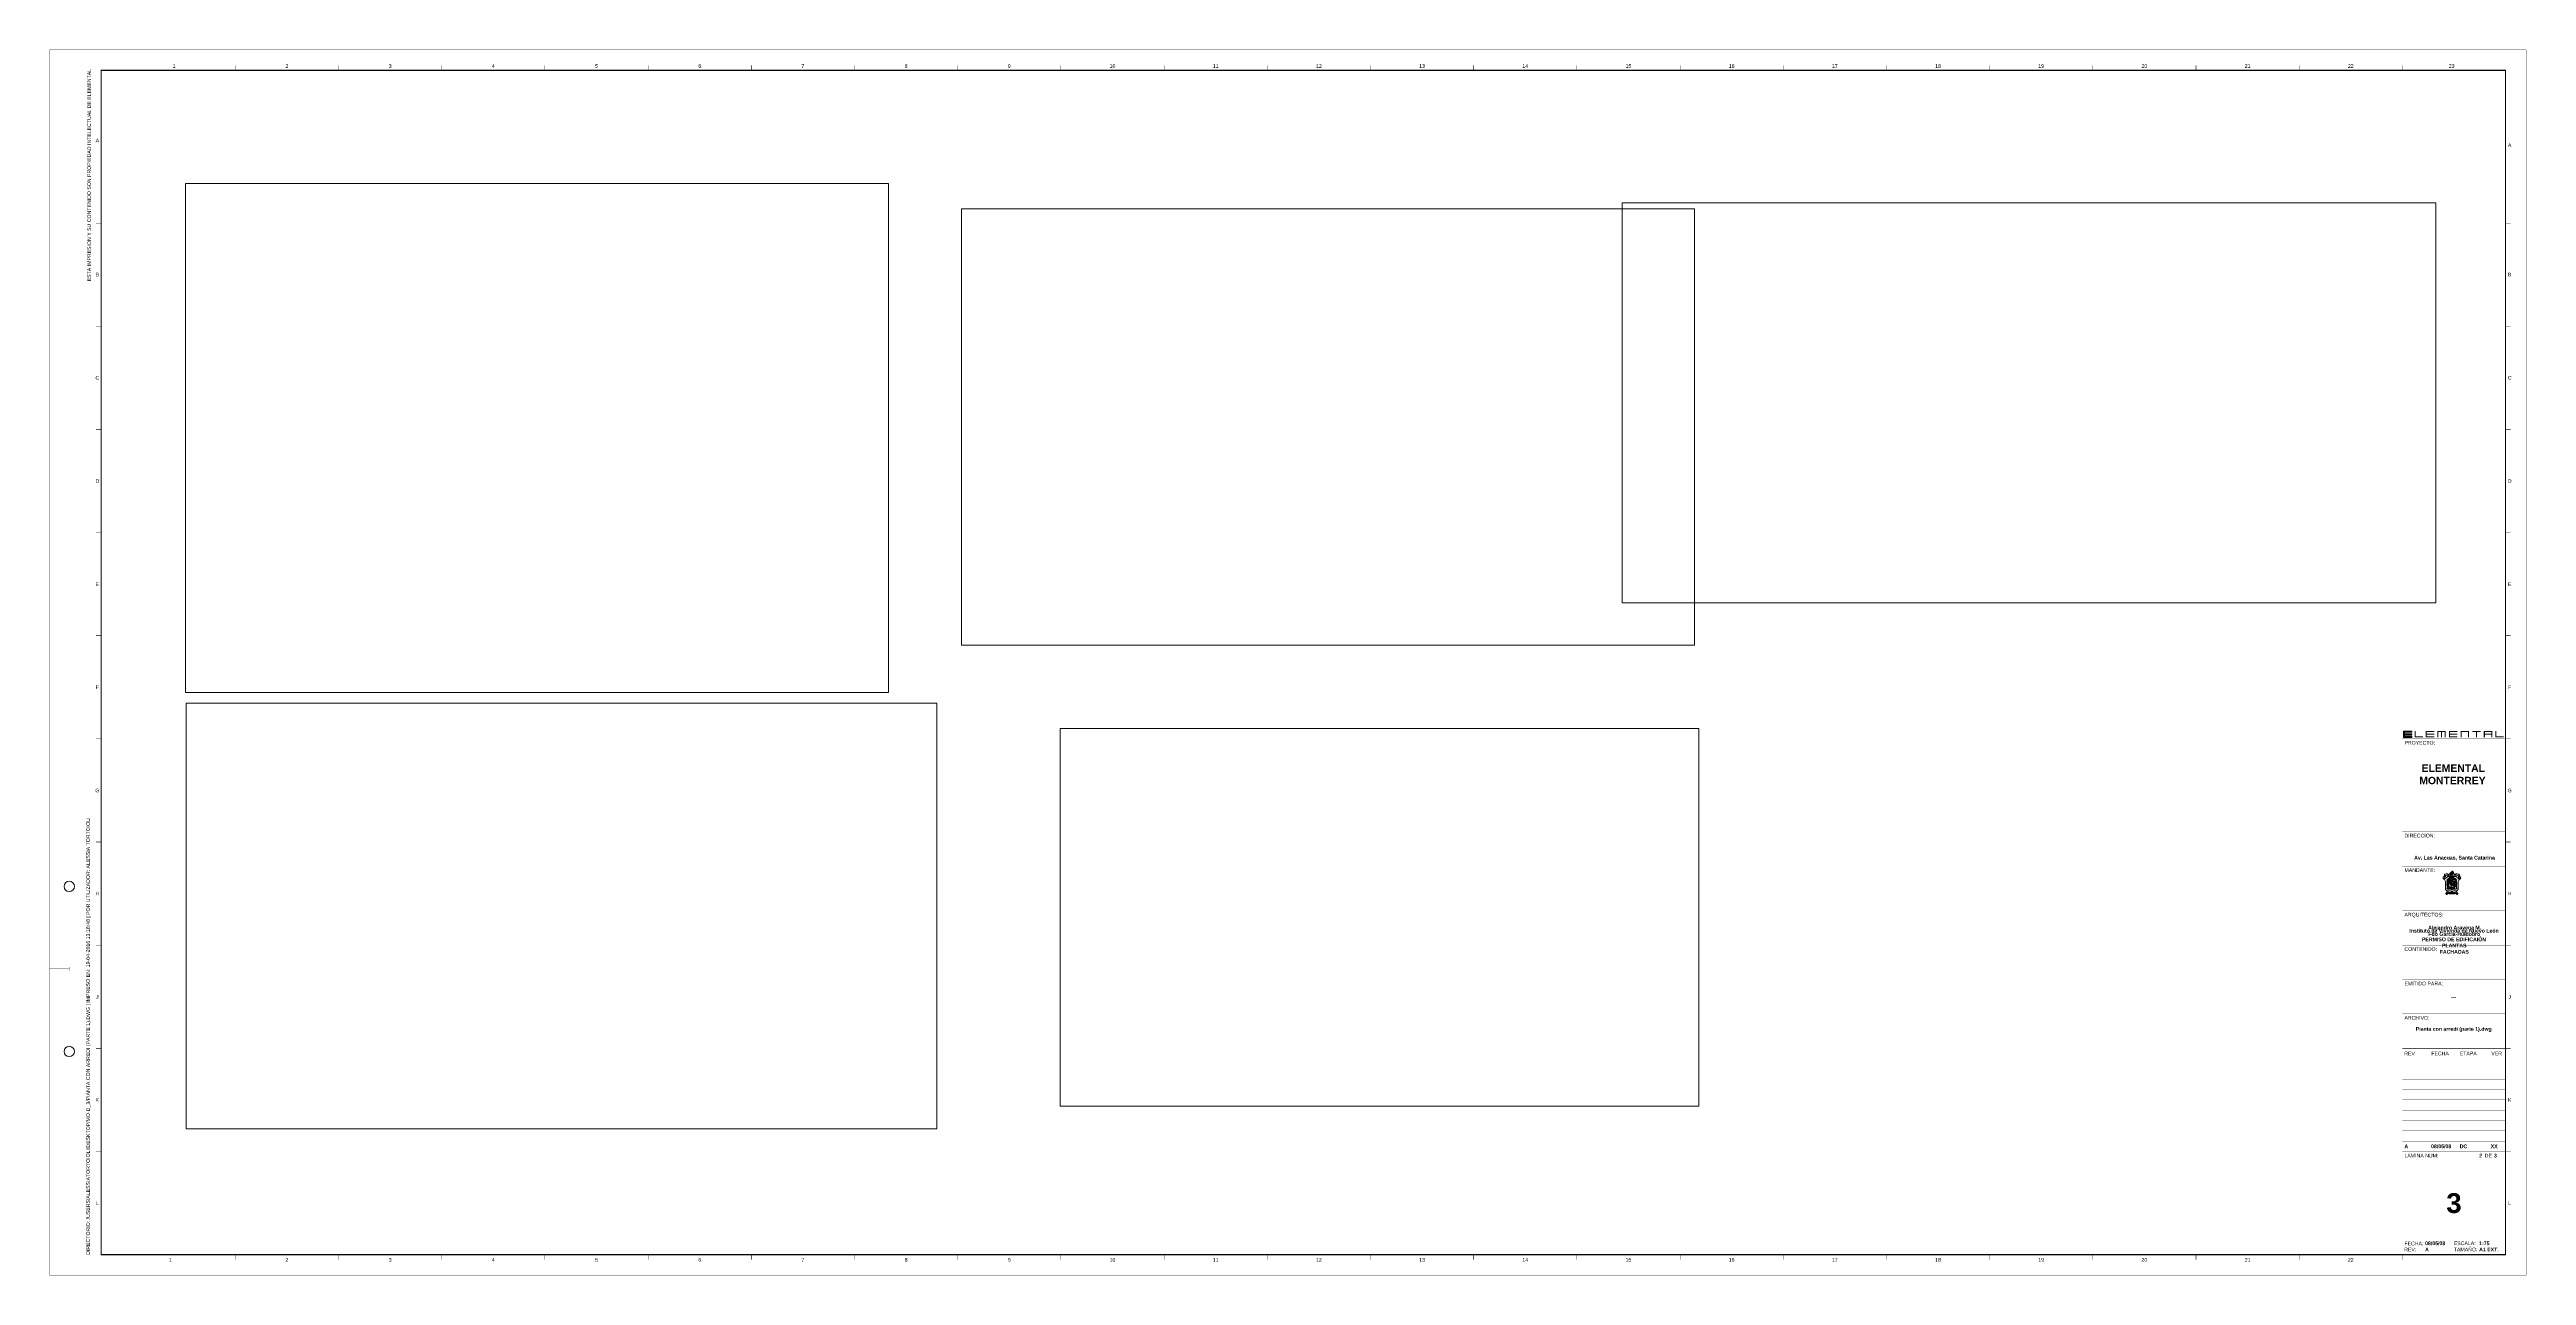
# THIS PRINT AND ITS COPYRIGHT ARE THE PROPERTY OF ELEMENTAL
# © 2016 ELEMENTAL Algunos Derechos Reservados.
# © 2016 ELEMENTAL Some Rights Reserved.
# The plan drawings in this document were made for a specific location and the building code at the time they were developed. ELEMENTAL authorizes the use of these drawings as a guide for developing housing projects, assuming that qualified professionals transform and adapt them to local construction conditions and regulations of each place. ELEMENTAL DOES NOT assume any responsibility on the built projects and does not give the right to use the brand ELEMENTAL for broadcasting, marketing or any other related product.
# Paper-space layout 'PERMISO ED.' of a CAD drawing. Header units: metres. Extents: x 1062 to 2262, y 0 to 594.
import ezdxf
from ezdxf.enums import TextEntityAlignment as Align

# ---------------------------------------------------------------- set-up
doc = ezdxf.new("R2010")
doc.units = ezdxf.units.M
doc.header["$LTSCALE"] = 5
doc.header["$MEASUREMENT"] = 0
doc.linetypes.add('DASHDOT', pattern=[1, 0.5, -0.25, 0, -0.25])
doc.layers.get('0').update_dxf_attribs({"color": 30})
doc.layers.get('DEFPOINTS').update_dxf_attribs({"color": 210})
doc.layers.add('A-ANNO-NPLT', color=210, linetype='Continuous', lineweight=18, plot=False)
doc.layers.add('G-ANNO-NPLT', color=210, linetype='Continuous', lineweight=18, plot=False)
for name, color, linetype, lineweight in [('G-ANNO-LOGO', 3, 'Continuous', 18), ('G-ANNO-SYMB', 3, 'Continuous', 18), ('G-ANNO-TEXT', 3, 'Continuous', 18), ('G-ANNO-TTLB', 3, 'Continuous', 18)]:
    doc.layers.add(name, color=color, linetype=linetype, lineweight=lineweight)
doc.styles.add('E-ARIAL', font='Arial.ttf')
doc.styles.add('E-ARIAL-BOLD', font='Arial Bold.ttf')
doc.styles.get("Standard").update_dxf_attribs({"font": 'Arial.ttf'})

# ---------------------------------------------------------------- blocks, each defined once
blk = doc.blocks.new('*U15')
at = {"layer": 'G-ANNO-LOGO'}
for points in [[(0, -1), (0, 0), (1.33, 0), (1.33, -0.17), (0.17, -0.17), (0.17, -0.42), (1.33, -0.42), (1.33, -0.58), (0.17, -0.58), (0.17, -0.83), (1.33, -0.83), (1.33, -1)], [(1.74, -1), (1.74, 0), (1.91, 0), (1.91, -0.83), (3.07, -0.83), (3.07, -1)], [(3.48, -1), (3.48, 0), (4.81, 0), (4.81, -0.17), (3.65, -0.17), (3.65, -0.42), (4.81, -0.42), (4.81, -0.58), (3.65, -0.58), (3.65, -0.83), (4.81, -0.83), (4.81, -1)], [(6.47, -1), (6.47, -0.17), (6.05, -0.17), (6.05, -1), (5.88, -1), (5.88, -0.17), (5.47, -0.17), (5.47, -1), (5.3, -1), (5.3, 0), (6.63, 0), (6.63, -1)], [(7.12, -1), (7.12, 0), (8.45, 0), (8.45, -0.17), (7.29, -0.17), (7.29, -0.42), (8.45, -0.42), (8.45, -0.58), (7.29, -0.58), (7.29, -0.83), (8.45, -0.83), (8.45, -1)], [(10.11, -1), (10.11, -0.17), (9.11, -0.17), (9.11, -1), (8.94, -1), (8.94, 0), (10.27, 0), (10.27, -1)], [(11.51, -0.17), (11.51, -1), (11.34, -1), (11.34, -0.17), (10.76, -0.17), (10.76, 0), (12.09, 0), (12.09, -0.17)], [(14.36, -1), (14.36, 0), (14.52, 0), (14.52, -0.83), (15.69, -0.83), (15.69, -1)]]:
    blk.add_hatch(color=256, dxfattribs=at).paths.add_polyline_path(points)
h = blk.add_hatch(color=256, dxfattribs=at)
edge = h.paths.add_edge_path()
edge.add_spline(control_points=[(13.74, -0.42), (13.74, -0.42), (12.74, -0.42), (12.74, -0.42), (12.74, -0.42), (12.74, -0.17), (12.74, -0.17), (12.74, -0.17), (13.74, -0.17), (13.74, -0.17), (13.74, -0.17), (13.74, -0.42), (13.74, -0.42)], knot_values=[0, 0, 0, 0, 1, 1, 1, 2, 2, 2, 3, 3, 3, 4, 4, 4, 4], degree=3, periodic=0)
edge = h.paths.add_edge_path(flags=16)
edge.add_spline(control_points=[(12.57, 0), (12.57, 0), (12.57, -1), (12.57, -1), (12.57, -1), (12.74, -1), (12.74, -1), (12.74, -1), (12.74, -0.58), (12.74, -0.58), (12.74, -0.58), (13.74, -0.58), (13.74, -0.58), (13.74, -0.58), (13.74, -1), (13.74, -1), (13.74, -1), (13.91, -1), (13.91, -1), (13.91, -1), (13.91, 0), (13.91, 0), (13.91, 0), (12.57, 0), (12.57, 0)], knot_values=[0, 0, 0, 0, 1, 1, 1, 2, 2, 2, 3, 3, 3, 4, 4, 4, 5, 5, 5, 6, 6, 6, 7, 7, 7, 8, 8, 8, 8], degree=3, periodic=0)
blk.add_lwpolyline([(0, 0), (0, -1)])
at = {"layer": 'A-ANNO-NPLT'}
blk.add_lwpolyline([(0, -1), (0, 0), (1.33, 0), (1.33, -0.17), (0.17, -0.17), (0.17, -0.42), (1.33, -0.42), (1.33, -0.58), (0.17, -0.58), (0.17, -0.83), (1.33, -0.83), (1.33, -1), (0, -1)], close=True, dxfattribs=at)
blk = doc.blocks.new('B-HOLE_PUNCHER')
at = {"const_width": 0.18, "flags": 128}
for points in [[(3.6, 144.5), (13.1, 144.5)], [(13.1, 145.4), (13.1, 143.6)]]:
    blk.add_lwpolyline(points, dxfattribs=at)
blk = doc.blocks.new('*U19')
at = {"layer": 'G-ANNO-TTLB', "const_width": 0.18}
for points in [[(0, -2), (0, 0)], [(10, 0), (10, -2)], [(25, 0), (25, -2)]]:
    blk.add_lwpolyline(points, dxfattribs=at)
at = {"layer": 'G-ANNO-TTLB'}
blk.add_lwpolyline([(50, 0, 0.48, 0.48, 0), (50, -2, 0.48, 0.48, 0)], format="xyseb", dxfattribs=at)
at = {"layer": 'G-ANNO-TEXT', "style": 'E-ARIAL'}
blk.add_text('0', height=1.8, dxfattribs=at).set_placement((1, -1), align=Align.TOP_CENTER)
for s, p in [('10mm', (10, -2)), ('25mm', (26, -2))]:
    blk.add_text(s, height=1.8, dxfattribs=at).set_placement(p)
blk.add_text('50mm', height=1.8, dxfattribs=at).set_placement((50, -2), align=Align.RIGHT)
blk = doc.blocks.new('B-LAM_A1_ext1')
at = {"layer": 'G-ANNO-NPLT', "const_width": 0.18}
for points in [[(0, 594), (-1200, 594)], [(-1200, 0), (-1200, 594)], [(0, 0), (0, 594)], [(0, 0), (-1200, 0)]]:
    blk.add_lwpolyline(points, dxfattribs=at)
at = {"layer": 'G-ANNO-TTLB', "const_width": 0.18, "flags": 128}
for points in [[(-1200, 578.5), (-1200, 576)], [(-1110, 586.5), (-1110, 584)], [(-1060, 586.5), (-1060, 584)], [(-1010, 586.5), (-1010, 584)], [(-960, 586.5), (-960, 584)], [(-910, 586.5), (-910, 584)], [(-860, 586.5), (-860, 584)], [(-810, 586.5), (-810, 584)], [(-760, 586.5), (-760, 584)], [(-710, 586.5), (-710, 584)], [(-660, 586.5), (-660, 584)], [(-610, 586.5), (-610, 584)], [(-560, 586.5), (-560, 584)], [(-510, 586.5), (-510, 584)], [(-460, 586.5), (-460, 584)], [(-410, 586.5), (-410, 584)], [(-360, 586.5), (-360, 584)], [(-310, 586.5), (-310, 584)], [(-260, 586.5), (-260, 584)], [(-210, 586.5), (-210, 584)], [(-160, 586.5), (-160, 584)], [(-110, 586.5), (-110, 584)], [(-60, 586.5), (-60, 584)], [(-1175, 510), (-1177.5, 510)], [(-7.5, 510), (-10, 510)], [(-1175, 460), (-1177.5, 460)], [(-7.5, 460), (-10, 460)], [(-1175, 410), (-1177.5, 410)], [(-7.5, 410), (-10, 410)], [(-1175, 360), (-1177.5, 360)], [(-7.5, 360), (-10, 360)], [(-1175, 310), (-1177.5, 310)], [(-7.5, 310), (-10, 310)], [(-1175, 260), (-1177.5, 260)], [(-7.5, 260), (-10, 260)], [(-7.5, 260), (-10, 260)], [(-1175, 210), (-1177.5, 210)], [(-7.5, 210), (-10, 210)], [(-1175, 160), (-1177.5, 160)], [(-7.5, 160), (-10, 160)], [(-1175, 110), (-1177.5, 110)], [(-7.5, 110), (-10, 110)], [(-1175, 60), (-1177.5, 60)], [(-7.5, 60), (-10, 60)], [(-1110, 10), (-1110, 7.5)], [(-1060, 10), (-1060, 7.5)], [(-1010, 10), (-1010, 7.5)], [(-960, 10), (-960, 7.5)], [(-910, 10), (-910, 7.5)], [(-860, 10), (-860, 7.5)], [(-810, 10), (-810, 7.5)], [(-760, 10), (-760, 7.5)], [(-710, 10), (-710, 7.5)], [(-660, 10), (-660, 7.5)], [(-610, 10), (-610, 7.5)], [(-560, 10), (-560, 7.5)], [(-510, 10), (-510, 7.5)], [(-460, 10), (-460, 7.5)], [(-410, 10), (-410, 7.5)], [(-360, 10), (-360, 7.5)], [(-310, 10), (-310, 7.5)], [(-260, 10), (-260, 7.5)], [(-210, 10), (-210, 7.5)], [(-160, 10), (-160, 7.5)], [(-110, 10), (-110, 7.5)], [(-60, 10), (-60, 7.5)]]:
    blk.add_lwpolyline(points, dxfattribs=at)
at = {"layer": 'G-ANNO-TTLB', "const_width": 0.5, "flags": 128}
blk.add_lwpolyline([(-1175, 584), (-1175, 10), (-10, 10), (-10, 584)], close=True, dxfattribs=at)
at = {"layer": 'G-ANNO-TTLB'}
for points, const_width in [([(-10, 260), (-60, 260)], 0.18), ([(-10, 215), (-60, 215)], 0.18), ([(-10, 198.3), (-60, 198.3)], 0.18), ([(-10, 176.7), (-60, 176.7)], 0.18), ([(-60, 176.7), (-10, 176.7)], 0.18), ([(-60, 160), (-10, 160)], 0.18), ([(-60, 160), (-10, 160)], 0.18), ([(-60, 160), (-10, 160)], 0.18), ([(-60, 160), (-10, 160)], 0.18), ([(-60, 143.3), (-10, 143.3)], 0.18), ([(-60, 126.7), (-10, 126.7)], 0.18), ([(-60, 126.7), (-10, 126.7)], 0.18), ([(-60, 110), (-10, 110)], 0.18), ([(-60, 105), (-10, 105)], 0.12), ([(-60, 100), (-10, 100)], 0.12), ([(-60, 95), (-10, 95)], 0.12), ([(-60, 90), (-10, 90)], 0.12), ([(-60, 85), (-10, 85)], 0.12), ([(-60, 80), (-10, 80)], 0.12), ([(-60, 75), (-10, 75)], 0.12), ([(-60, 70), (-10, 70)], 0.12), ([(-60, 65), (-10, 65)], 0.12), ([(-60, 60), (-10, 60)], 0.18), ([(-60, 60), (-10, 60)], 0.18), ([(-483.5, 10), (-64.5, 10)], 0.18)]:
    blk.add_lwpolyline(points, dxfattribs=dict(at, const_width=const_width))
for centre in [(-1190.5, 188.5), (-1190.5, 108.5)]:
    blk.add_circle(centre, 2.5, dxfattribs=at)
at = {"layer": 'G-ANNO-LOGO', "xscale": 3.1, "yscale": 3.1, "zscale": 3.1}
blk.add_blockref('*U15', (-59.5, 263.8), dxfattribs=at)
at = {"layer": 'G-ANNO-TTLB'}
blk.add_blockref('B-HOLE_PUNCHER', (-1203.6, 4), dxfattribs=at)
at = {"layer": 'G-ANNO-TTLB', "xscale": 0.01, "yscale": 0.01, "zscale": 0.01}
blk.add_blockref('*U19', (-60, 10), dxfattribs=at)
at = {"layer": 'G-ANNO-TEXT', "style": 'E-ARIAL'}
for s, p in [('1', (-1139.7, 586.1)), ('2', (-1085, 586.1)), ('3', (-1035, 586.1)), ('4', (-985, 586.1)), ('5', (-935, 586.1)), ('6', (-885, 586.1)), ('7', (-835, 586.1)), ('8', (-785, 586.1)), ('9', (-735, 586.1)), ('10', (-685, 586.1)), ('11', (-635, 586.1)), ('12', (-585, 586.1)), ('13', (-535, 586.1)), ('14', (-485, 586.1)), ('15', (-435, 586.1)), ('16', (-385, 586.1)), ('17', (-335, 586.1)), ('18', (-285, 586.1)), ('19', (-235, 586.1)), ('20', (-185, 586.1)), ('21', (-135, 586.1)), ('22', (-85, 586.1)), ('23', (-36.1, 586.1)), ('A', (-1176.9, 550)), ('A', (-8, 547.7)), ('B', (-1176.9, 485)), ('B', (-8, 485)), ('C', (-1176.9, 435)), ('C', (-8, 435)), ('D', (-1176.9, 385)), ('D', (-8, 385)), ('E', (-1176.9, 335)), ('E', (-8, 335)), ('F', (-1176.9, 285)), ('F', (-8, 285)), ('G', (-1176.9, 235)), ('G', (-8, 235)), ('H', (-1176.9, 185)), ('H', (-8, 185)), ('J', (-1176.9, 135)), ('J', (-8, 135)), ('K', (-1176.9, 85)), ('K', (-8, 85)), ('L', (-1176.9, 35)), ('L', (-8, 35)), ('1', (-1141.5, 7.5)), ('2', (-1085, 7.5)), ('3', (-1035, 7.5)), ('4', (-985, 7.5)), ('5', (-935, 7.5)), ('6', (-885, 7.5)), ('7', (-835, 7.5)), ('8', (-785, 7.5)), ('9', (-735, 7.5)), ('10', (-685, 7.5)), ('11', (-635, 7.5)), ('12', (-585, 7.5)), ('13', (-535, 7.5)), ('14', (-485, 7.5)), ('15', (-435, 7.5)), ('16', (-385, 7.5)), ('17', (-335, 7.5)), ('18', (-285, 7.5)), ('19', (-235, 7.5)), ('20', (-185, 7.5)), ('21', (-135, 7.5)), ('22', (-85, 7.5))]:
    blk.add_text(s, height=1.8, dxfattribs=at).set_placement(p, align=Align.MIDDLE_CENTER)
for s, p in [('PROYECTO:', (-59, 259)), ('DIRECCION:', (-59, 214)), ('MANDANTE:', (-59, 197.3)), ('ARQUITECTOS:', (-59, 175.7)), ('CONTENIDO:', (-59, 159)), ('EMITIDO PARA:', (-59, 142.3)), ('ARCHIVO:', (-59, 125.7)), ('LAMINA NUM:', (-59, 58.9))]:
    blk.add_text(s, height=1.8, dxfattribs=at).set_placement(p, align=Align.TOP_LEFT)
at = {"layer": 'G-ANNO-TEXT'}
for s, style, p in [('REV', 'E-ARIAL', (-59.1, 107.5)), ('FECHA', 'E-ARIAL', (-46, 107.5)), ('ETAPA', 'E-ARIAL', (-32.2, 107.5)), ('VER', 'E-ARIAL', (-16.9, 107.5)), ('DE', 'E-ARIAL', (-20.1, 58)), ('REV:', 'E-ARIAL', (-59.1, 12.5)), ('FECHA:', 'E-ARIAL', (-59, 15.4)), ('TAMAÑO:', 'E-ARIAL', (-35.1, 12.5)), ('ESCALA:', 'E-ARIAL', (-35.1, 15.5)), ('A1 EXT.', 'E-ARIAL-BOLD', (-22.8, 12.5))]:
    blk.add_text(s, height=1.8, dxfattribs=dict(at, style=style)).set_placement(p, align=Align.MIDDLE_LEFT)
at = {"layer": 'G-ANNO-TEXT', "insert": (-1181.8, 584.7), "char_height": 1.8, "width": 119.923, "attachment_point": 3, "rotation": 90, "style": 'E-ARIAL'}
blk.add_mtext('ESTA IMPRESION Y SU CONTENIDO SON PROPIEDAD INTELECTUAL DE ELEMENTAL', dxfattribs=at)
at = {"layer": 'G-ANNO-TEXT', "insert": (-1182.3, 9.9), "char_height": 1.8, "attachment_point": 1, "rotation": 90, "style": 'E-ARIAL'}
blk.add_mtext_dynamic_manual_height_columns('DIRECTORIO: /USERS/ALESSIATORTOIOLI/DESKTOP/MO-D_3/PIANTA CON ARREDI (PARTE 1).DWG | IMPRESO EN: 19-04-2016 13:18:48 | POR UTILIZADOR: ALESSIA TORTOIOLI', width=325.407, gutter_width=9, heights=[0], dxfattribs=at)
at = {"layer": 'G-ANNO-TEXT', "style": 'E-ARIAL-BOLD'}
for tag, p, height in [('PROJECT_TITLE_001', (-55.5, 233.7), 3.6), ('SITE_001', (-37.7, 200.8), 1.8), ('ARCHITECTS_002', (-42.6, 170.4), 1.8), ('ARCHITECTS_001', (-42.5, 173.5), 1.8), ('CLIENT_001', (-39.7, 177.1), 1.8), ('DRAWING_TITLE_001', (-45.4, 151.7), 1.8), ('DESIGN_STAGE_001', (-45, 135), 1.8), ('FILENAME_001', (-53.6, 118.5), 1.8)]:
    blk.add_attdef(tag, p, '', height=height, dxfattribs=at)
for tag, p in [('VERSION_9', (-59, 102.5)), ('VERSION_8', (-59, 97.5)), ('DATE_9', (-46.1, 102.5)), ('DATE_8', (-46.1, 97.5)), ('STAGE_9', (-32.2, 102.5)), ('STAGE_8', (-32.2, 97.5)), ('CHECKED_BY_9', (-17.3, 102.5)), ('CHECKED_BY_8', (-17.3, 97.5)), ('VERSION_7', (-59, 92.5)), ('VERSION_6', (-59, 87.5)), ('DATE_7', (-46.1, 92.5)), ('DATE_6', (-46.1, 87.5)), ('STAGE_7', (-32.2, 92.5)), ('STAGE_6', (-32.2, 87.5)), ('CHECKED_BY_7', (-17.3, 92.5)), ('CHECKED_BY_6', (-17.3, 87.5)), ('VERSION_5', (-59, 82.5)), ('VERSION_4', (-59, 77.5)), ('VERSION_3', (-59, 72.5)), ('DATE_5', (-46.1, 82.5)), ('DATE_4', (-46.1, 77.5)), ('DATE_3', (-46.1, 72.5)), ('STAGE_5', (-32.2, 82.5)), ('STAGE_4', (-32.2, 77.5)), ('STAGE_3', (-32.2, 72.5)), ('CHECKED_BY_5', (-17.3, 82.5)), ('CHECKED_BY_4', (-17.3, 77.5)), ('CHECKED_BY_3', (-17.3, 72.5)), ('VERSION_2', (-59, 67.5)), ('VERSION_1', (-59, 62.5)), ('DATE_2', (-46.1, 67.5)), ('DATE_1', (-46.1, 62.5)), ('STAGE_2', (-32.2, 67.5)), ('STAGE_1', (-32.2, 62.5)), ('CHECKED_BY_2', (-17.3, 67.5)), ('CHECKED_BY_1', (-17.3, 62.5)), ('SHEET_TOTAL', (-15.7, 58)), ('DATE', (-49, 15.5)), ('REV', (-49, 12.5)), ('SCALE', (-22.8, 15.5))]:
    blk.add_attdef(tag, text='', height=1.8, dxfattribs=at).set_placement(p, align=Align.MIDDLE_LEFT)
blk.add_attdef('SHEET_COPY', text='', height=1.8, dxfattribs=at).set_placement((-21.4, 58), align=Align.MIDDLE_RIGHT)
blk.add_attdef('SHEET', text='', height=9.6, dxfattribs=at).set_placement((-35, 35), align=Align.MIDDLE_CENTER)
blk = doc.blocks.new('LOGOS')
at = {"layer": 'G-ANNO-SYMB'}
for p, q in [((-28.4, 9), (-29.4, 7.7)), ((-28.9, 7.4), (-28.4, 7.9)), ((-27.6, 7.8), (-28.3, 6.9)), ((-28.1, 17), (-25.1, 17)), ((-28.1, 14.1), (-27.6, 14.1)), ((-28.1, 12.8), (-28, 12.9)), ((-28, 12.2), (-27.4, 12.9)), ((-28, 12.3), (-27.5, 12.9)), ((-27.9, 12.1), (-27.2, 12.9)), ((-27.8, 12.1), (-27, 12.9)), ((-27.6, 14.3), (-26.4, 14.3)), ((-27.6, 14.2), (-26.4, 14.2)), ((-27.5, 14.4), (-26.4, 14.4)), ((-27.4, 15.4), (-27.4, 14.4)), ((-27.4, 12), (-26.5, 12.9)), ((-27.3, 16.4), (-26.7, 16.4)), ((-27.3, 16.4), (-26.7, 16.4)), ((-27.3, 16.3), (-27.3, 15.6)), ((-27.3, 16.3), (-26.7, 16.3)), ((-27.3, 16.3), (-26.7, 16.3)), ((-27.2, 12), (-26.4, 12.9)), ((-27, 12), (-26.2, 12.9)), ((-26.9, 12), (-26, 12.9)), ((-26.7, 16.3), (-26.7, 15.6)), ((-26.6, 15.4), (-26.6, 14.5)), ((-26.4, 14.1), (-23.9, 14.1)), ((-26.4, 12), (-25.5, 12.9)), ((-26.2, 12), (-25.4, 12.9)), ((-26.1, 12), (-25.2, 12.9)), ((-25.9, 12), (-25, 12.9)), ((-25.4, 14.1), (-25.1, 14.1)), ((-25.4, 12), (-24.5, 12.9)), ((-25.2, 13.3), (-25.2, 12.9)), ((-25.2, 12), (-24.4, 12.9)), ((-25.1, 18.8), (-25.1, 16.3)), ((-25.1, 12), (-24.2, 12.9)), ((-24.9, 12), (-24, 12.9)), ((-24.8, 15.8), (-23.7, 15.1)), ((-24.6, 19.3), (-22.8, 19.3)), ((-24.5, 11.9), (-23.7, 12.7)), ((-24.4, 11.8), (-23.7, 12.6)), ((-24.3, 11.8), (-23.7, 12.4)), ((-24.1, 11.8), (-23.7, 12.2)), ((-23.9, 14), (-23.9, 14.2)), ((-23.9, 14.2), (-23.7, 14.2)), ((-23.8, 11.6), (-23.7, 11.7)), ((-23.7, 22.5), (-23.7, 19.3)), ((-22.5, 15.8), (-23.7, 15.1)), ((-23.7, 15.1), (-23.7, 11.6)), ((-23.7, 11.6), (-23.7, 11.6)), ((-22.5, 13.8), (-22.7, 13.8)), ((-22.5, 13.2), (-22.7, 13.2)), ((-22.3, 18.8), (-22.3, 16.3)), ((-22.3, 17), (-19.2, 17)), ((-22.2, 13.8), (-21.5, 13.9)), ((-22.1, 13.2), (-21.5, 13.1)), ((-19.7, 7.8), (-19, 6.9)), ((-18.9, 9), (-17.9, 7.7)), ((-18.4, 7.4), (-18.9, 7.9))]:
    blk.add_line(p, q, dxfattribs=at)
for points in [[(-31.7, 21.9, -0.56245), (-32, 22.3, 0.74953), (-32.1, 22.6, -0.301338), (-32.1, 23.4, -0.185992), (-31.2, 24.2, 0.171574), (-31.3, 23.7, -0.152669), (-31, 24.1, -0.098943), (-30.8, 24.1, 1.000522), (-30.8, 24, -0.716909), (-30.6, 24, -0.257032), (-29.5, 24.4, 0.300907), (-30.2, 23.4, -0.229831), (-30.7, 22.7, 0.136236), (-31.7, 22.3, 0.331425)], [(-29.8, 25.1, -0.129254), (-27.5, 25.2, 0.515682), (-26.3, 26.6, -0.287531), (-27, 26.1, -0.1804), (-27.4, 26.2, -0.615964), (-27.5, 26.6, 0.327814), (-28.6, 26.3, 0.517257), (-28.7, 26.6, 0.270133), (-29.7, 26.5, -0.720244), (-29.9, 26.5, 0.744107), (-30.8, 25.4, 0.509648), (-30.8, 24.8, 0.486567), (-30.4, 24.5, -0.325113)], [(-25.1, 25.9, 0.218923), (-25.1, 26.5, 0.248678)], [(-24.8, 25.7, 0.17707), (-24.8, 26.5, 0.201137)], [(-24.5, 25.7, 0.167217), (-24.5, 26.5, 0.189944)], [(-24.2, 25.7, 0.174504), (-24.2, 26.5, 0.198222)], [(-23.8, 25.8, 0.191099), (-23.8, 26.5, 0.217072)], [(-23.5, 26, 0.207568), (-23.4, 26.6, 0.23578)], [(-17.5, 25.1, 0.129254), (-19.9, 25.2, -0.515682), (-21, 26.6, 0.287531), (-20.4, 26.1, 0.1804), (-19.9, 26.2, 0.615964), (-19.8, 26.6, -0.327814), (-18.8, 26.3, -0.517257), (-18.6, 26.6, -0.270133), (-17.6, 26.5, 0.720244), (-17.4, 26.5, -0.744107), (-16.5, 25.4, -0.509648), (-16.5, 24.8, -0.486567), (-16.9, 24.5, 0.325113)], [(-15.6, 21.9, 0.56245), (-15.3, 22.3, -0.74953), (-15.2, 22.6, 0.301338), (-15.2, 23.4, 0.185992), (-16.1, 24.2, -0.171574), (-16, 23.7, 0.152669), (-16.4, 24.1, 0.098943), (-16.6, 24.1, -1.000522), (-16.6, 24, 0.716909), (-16.8, 24, 0.257032), (-17.9, 24.4, -0.300907), (-17.1, 23.4, 0.229831), (-16.6, 22.7, -0.136236), (-15.6, 22.3, -0.331425)], [(-27.2, 16), (-26.9, 16, 1.116286)], [(-26.8, 15.2, 0.414214), (-26.8, 15.3), (-27.1, 15.3, 0.414214), (-27.2, 15.2), (-27.2, 14.6, 0.414214), (-27.1, 14.5), (-26.8, 14.5, 0.414214), (-26.8, 14.6)]]:
    blk.add_lwpolyline(points, format="xyb", close=True, dxfattribs=at)
for points in [[(-21.1, 24.3), (-19.3, 24.3), (-19.3, 24.3, 0.267803), (-15.7, 21.6, 0.28577), (-17.4, 19.2), (-17.4, 12.6, -0.414214), (-19.8, 10.2), (-21.9, 10.2, 0.245967), (-23.7, 9.3, 0.245967), (-25.5, 10.2), (-27.5, 10.2, -0.414214), (-29.9, 12.6), (-29.9, 19.2, 0.28577), (-31.6, 21.6, 0.267803), (-28, 24.3), (-26.1, 24.3)], [(-23.4, 22.7), (-20.6, 22.7, 0.144958), (-18.9, 20.7, 0.084158), (-19.2, 19.2), (-19.2, 12.6, -0.414214), (-19.8, 12), (-21.9, 12, 0.11779), (-23.7, 11.6, 0.11779), (-25.5, 12), (-27.5, 12, -0.414214), (-28.1, 12.6), (-28.1, 19.2, 0.084158), (-28.5, 20.7, 0.144958), (-26.7, 22.7), (-25.1, 22.7)], [(-27.2, 16), (-26.9, 16, 1.269231), (-27.2, 16, 1.269231)], [(-22.7, 18.1), (-22.8, 17.9), (-22.9, 17.9), (-22.9, 17.9), (-22.9, 17.8), (-22.9, 17.8), (-23, 17.8), (-23, 17.8), (-23, 17.6), (-23.1, 17.5), (-23.2, 17.5), (-23.2, 17.5), (-23.3, 17.3), (-23.3, 17.3), (-23.3, 17.3), (-23.4, 17.1), (-23.4, 17), (-23.3, 17), (-23.2, 17), (-23.2, 17.2), (-23.2, 17.2), (-23, 17.4), (-22.9, 17.4), (-22.9, 17.4), (-22.9, 17.5), (-22.9, 17.6), (-22.8, 17.6), (-22.7, 17.7), (-22.7, 17.9), (-22.6, 18, 0.346564), (-22.6, 18.1, 0.415788), (-22.7, 18.1, 0.397089)], [(-22.6, 12.8), (-22.4, 12.8), (-22.4, 13), (-22.6, 13, 0.403722), (-22.8, 12.9, 0.224227), (-22.7, 12.8, 0.70726), (-22.6, 12.8, -2.019441)]]:
    blk.add_lwpolyline(points, format="xyb", dxfattribs=at)
for points in [[(-21.1, 24.3), (-21.1, 24.3), (-21.5, 24), (-21.7, 23.6), (-21.9, 23.2), (-22.4, 23.1), (-22.8, 23.2), (-23, 23.1), (-23.3, 22.8), (-23.9, 22.3), (-24.4, 22.2), (-24.8, 22.3), (-24.9, 22.6), (-25, 22.6), (-25.4, 23), (-25.4, 23.2), (-25.6, 23.3), (-25.9, 23.5), (-26.2, 23.7), (-26.2, 24.2), (-26, 24.5), (-25.7, 24.5)], [(-20.8, 24.3), (-20.8, 24.4), (-21, 24.5), (-21.2, 24.5), (-21.6, 24.1), (-21.8, 23.7), (-22.1, 23.4), (-22.4, 23.3), (-22.8, 23.4), (-23.1, 23.2), (-23.4, 23), (-23.9, 22.5), (-24.4, 22.4), (-24.6, 22.4), (-24.7, 22.6), (-24.7, 22.7), (-24.9, 22.8), (-25.2, 23.1), (-25.3, 23.3), (-25.5, 23.4), (-25.8, 23.6), (-26, 23.8), (-26, 24.1), (-25.8, 24.4), (-25.7, 24.5)], [(-25.7, 24.5), (-25.2, 24.7)], [(-25.2, 27.5), (-25.3, 27.5), (-25.3, 27.4), (-25.4, 27.4), (-25.4, 27.3), (-25.4, 27.3), (-25.5, 27.2), (-25.5, 27.2), (-25.5, 27.2), (-25.5, 27.1), (-25.5, 27.1), (-25.5, 27), (-25.6, 27), (-25.6, 26.9), (-25.6, 26.9), (-25.6, 26.8), (-25.6, 26.8), (-25.6, 26.8), (-25.6, 26.7), (-25.6, 26.6), (-25.6, 26.6), (-25.6, 26.5), (-25.6, 26.5), (-25.6, 26.4), (-25.5, 26.4), (-25.5, 26.4), (-25.5, 26.3), (-25.5, 26.3), (-25.5, 26.2), (-25.5, 26.2), (-25.4, 26.1), (-25.4, 26.1), (-25.4, 26), (-25.3, 26), (-25.3, 26), (-25.2, 25.9), (-25.2, 25.9), (-25.2, 25.8), (-25.1, 25.8), (-25.1, 25.8), (-25, 25.7), (-25, 25.7), (-24.9, 25.7), (-24.9, 25.6), (-24.8, 25.6), (-24.7, 25.6), (-24.7, 25.6), (-24.6, 25.6), (-24.6, 25.6), (-24.5, 25.6), (-24.4, 25.6), (-24.4, 25.6), (-24.3, 25.6), (-24.3, 25.6), (-24.2, 25.6), (-24.1, 25.6), (-24.1, 25.6), (-24, 25.6), (-24, 25.6), (-23.9, 25.6), (-23.9, 25.6), (-23.8, 25.6), (-23.8, 25.6), (-23.8, 25.7), (-23.7, 25.7), (-23.7, 25.7), (-23.7, 25.7), (-23.6, 25.7), (-23.6, 25.7), (-23.6, 25.7), (-23.5, 25.8), (-23.5, 25.8), (-23.5, 25.8), (-23.4, 25.8), (-23.4, 25.9), (-23.3, 25.9), (-23.3, 25.9), (-23.3, 25.9), (-23.2, 26), (-23.2, 26), (-23.2, 26.1), (-23.1, 26.1), (-23.1, 26.1), (-23.1, 26.2), (-23.1, 26.2), (-23.1, 26.3), (-23, 26.3), (-23, 26.4), (-23, 26.4), (-23, 26.4), (-23, 26.5), (-23, 26.5), (-23, 26.5), (-23, 26.6), (-23, 26.6), (-23, 26.6), (-23, 26.7), (-22.9, 26.7), (-22.9, 26.7), (-22.9, 26.8), (-23, 26.8), (-23, 26.9), (-23, 26.9), (-23, 26.9), (-23, 27), (-23, 27), (-23, 27.1), (-23, 27.1), (-23, 27.1), (-23, 27.2), (-23.1, 27.2), (-23.1, 27.2), (-23.1, 27.3), (-23.1, 27.3), (-23.1, 27.3), (-23.2, 27.4), (-23.2, 27.4), (-23.2, 27.4), (-23.3, 27.4), (-23.3, 27.5), (-23.3, 27.5), (-23.4, 27.5), (-23.4, 27.5), (-23.5, 27.5), (-23.5, 27.6), (-23.6, 27.6), (-23.7, 27.6), (-23.8, 27.6), (-24, 27.6), (-24.1, 27.6), (-24.3, 27.6), (-24.5, 27.6), (-24.6, 27.6), (-24.8, 27.6), (-24.9, 27.5), (-25.1, 27.5), (-25.2, 27.5)], [(-25.1, 27.4), (-24.9, 27.4), (-24.7, 27.4), (-24.5, 27.4), (-24.3, 27.4), (-24.2, 27.4), (-24.1, 27.4), (-24, 27.4), (-23.9, 27.4), (-23.8, 27.4), (-23.7, 27.4), (-23.7, 27.4), (-23.6, 27.4), (-23.6, 27.4), (-23.6, 27.3), (-23.5, 27.3), (-23.5, 27.3), (-23.5, 27.3), (-23.5, 27.3), (-23.5, 27.2), (-23.4, 27.2), (-23.4, 27.2), (-23.4, 27.2), (-23.4, 27.1), (-23.4, 27.1), (-23.4, 27.1), (-23.4, 27), (-23.4, 27), (-23.4, 27), (-23.4, 27), (-23.4, 26.9), (-23.4, 26.9), (-23.4, 26.9), (-23.4, 26.9), (-23.4, 26.8), (-23.4, 26.8), (-23.4, 26.8), (-23.5, 26.8), (-23.5, 26.8), (-23.5, 26.7), (-23.5, 26.7), (-23.6, 26.7), (-23.6, 26.7), (-23.6, 26.7), (-23.7, 26.7), (-23.7, 26.7), (-23.7, 26.6), (-23.8, 26.6), (-23.8, 26.6), (-23.9, 26.6), (-24, 26.6), (-24, 26.6), (-24.1, 26.6), (-24.2, 26.6), (-24.2, 26.6), (-24.3, 26.6), (-24.4, 26.6), (-24.4, 26.6), (-24.5, 26.6), (-24.6, 26.6), (-24.6, 26.6), (-24.7, 26.6), (-24.7, 26.6), (-24.8, 26.6), (-24.8, 26.6), (-24.9, 26.6), (-25, 26.6), (-25, 26.6), (-25.1, 26.6), (-25.1, 26.6), (-25.2, 26.6), (-25.2, 26.7), (-25.2, 26.7), (-25.3, 26.7), (-25.3, 26.7), (-25.3, 26.7), (-25.4, 26.7), (-25.4, 26.8), (-25.4, 26.8), (-25.4, 26.8), (-25.4, 26.8), (-25.4, 26.9), (-25.4, 26.9), (-25.5, 26.9), (-25.5, 26.9), (-25.5, 27), (-25.5, 27), (-25.5, 27), (-25.5, 27.1), (-25.4, 27.1), (-25.4, 27.1), (-25.4, 27.2), (-25.4, 27.2), (-25.3, 27.3), (-25.3, 27.3), (-25.2, 27.4), (-25.1, 27.4)], [(-25, 24.9), (-25, 24.9), (-25.1, 24.9), (-25.1, 24.8), (-25.1, 24.8), (-25.2, 24.7), (-25.2, 24.7), (-25.2, 24.6)], [(-25.2, 24.6), (-25, 24.4), (-25, 24.4), (-24.9, 24.2), (-24.8, 24.1), (-24.5, 23.9), (-24.3, 23.8), (-23.9, 23.8), (-23.6, 23.9), (-23.3, 24), (-23.1, 24.1), (-23, 24.2), (-22.8, 24.3), (-22.7, 24.4), (-22.5, 24.6), (-22.3, 24.6), (-22.3, 24.6), (-22.3, 24.6)], [(-25, 24.9), (-24.9, 24.7), (-24.8, 24.5), (-24.7, 24.4), (-24.6, 24.3), (-24.4, 24.1), (-24.2, 24.1), (-23.9, 24.1), (-23.7, 24.2), (-23.4, 24.2), (-23.3, 24.3), (-23.1, 24.5), (-23, 24.5), (-22.8, 24.6), (-22.6, 24.8), (-22.4, 24.9), (-22.3, 24.9), (-22.2, 24.9), (-22.1, 24.9), (-22.1, 24.8), (-22.2, 24.7), (-22.3, 24.6)], [(-24.9, 24.8), (-24.7, 25), (-24.7, 25.6)], [(-23.8, 29.2), (-23.7, 29.2), (-23.6, 29.2), (-23.5, 29.1), (-23.4, 28.7), (-23.4, 28.5)], [(-23.8, 29.2), (-23.7, 29), (-23.6, 28.7), (-23.6, 28.5)], [(-23.6, 29.2), (-23.5, 29.2), (-23.3, 29.2), (-23.3, 29.1), (-23.3, 29), (-23.3, 28.9), (-23.3, 28.8), (-23.3, 28.4)], [(-23.3, 29.2), (-23.2, 29.2), (-23.2, 29.2), (-23.1, 29), (-23.1, 28.9), (-23.2, 28.8), (-23.2, 28.6)], [(-23.1, 29), (-23.1, 29), (-23, 29.1), (-22.9, 28.9), (-22.9, 28.8), (-22.9, 28.7), (-22.9, 28.5), (-22.9, 28.4)], [(-22.9, 28.9), (-22.8, 28.9), (-22.6, 28.9), (-22.6, 28.7), (-22.6, 28.6), (-22.6, 28.5), (-22.5, 28.4)], [(-22.7, 25.5), (-22.7, 25.3), (-22.6, 25.1), (-22.3, 24.9)], [(-22.6, 28.7), (-22.5, 28.8), (-22.4, 28.7), (-22.4, 28.5), (-22.4, 28.5), (-22.5, 28.3)], [(-22.4, 28.6), (-22.3, 28.7), (-22.1, 28.7), (-22.1, 28.6), (-22.1, 28.5), (-22.1, 28.4), (-22.1, 28.4), (-22.1, 28.3), (-22.1, 28.3), (-22.1, 28.3), (-22.1, 28.2)], [(-22.1, 28.3), (-22.1, 28.3), (-22, 28.2), (-22, 28.1), (-22.1, 28.1), (-22.1, 28.1), (-22.1, 28)], [(-22, 28.2), (-21.9, 28), (-21.9, 27.8), (-21.8, 27.7), (-21.9, 27.6), (-22, 27.6), (-22, 27.6), (-22.1, 27.6)], [(-22, 27.7), (-21.9, 27.6), (-21.9, 27.4), (-22, 27.3), (-22.1, 27.3)], [(-21.2, 24.5), (-21.3, 24.5), (-21.9, 24.7), (-22.1, 24.8)], [(-28.3, 20.2), (-28.1, 20.3), (-27.8, 20.4)], [(-28.1, 18.9), (-27.7, 18.9), (-27.4, 18.8), (-27.2, 18.9), (-26.9, 19), (-26.5, 19.1), (-26.1, 19.1)], [(-28.1, 12.9), (-23.7, 12.9)], [(-27.7, 19.3), (-27.7, 19.8), (-27.8, 20.2), (-27.8, 20.4), (-27.6, 20.5), (-27.4, 20.5), (-27.2, 20.6), (-27, 20.5), (-27, 20.4), (-26.9, 20.2), (-26.9, 19.8), (-26.9, 19.6), (-26.9, 19.4)], [(-27.8, 17.6), (-27.7, 17.6), (-27.6, 17.7)], [(-27.7, 13.5), (-27.6, 13.6)], [(-27.7, 13.5), (-27.7, 12.9)], [(-27.6, 17.4), (-27.4, 17.4), (-27.4, 17.5), (-27.3, 17.5)], [(-27.6, 14.3), (-27.4, 14.4)], [(-27.6, 14.3), (-27.6, 13.6)], [(-27.5, 20.2), (-27.3, 20.1), (-27.3, 20), (-27.3, 19.9), (-27.2, 19.9), (-27.2, 19.8), (-27.2, 19.7), (-27.2, 19.6)], [(-27.5, 15.6), (-26.5, 15.6)], [(-27.5, 15.4), (-26.5, 15.4)], [(-27.2, 17.9), (-27.1, 17.9), (-27, 17.9), (-26.8, 18)], [(-27.1, 20.5), (-27, 20.6), (-26.9, 20.6), (-26.7, 20.6), (-26.6, 20.5), (-26.6, 20.3), (-26.5, 20.2), (-26.4, 20), (-26.3, 19.8), (-26.3, 19.6)], [(-27.1, 18.6), (-26.9, 18.6), (-26.9, 18.7), (-26.8, 18.6), (-26.7, 18.6), (-26.7, 18.7), (-26.6, 18.7), (-26.6, 18.6), (-26.5, 18.6)], [(-27, 17.3), (-26.9, 17.5), (-26.8, 17.5), (-26.8, 17.5)], [(-26.8, 17.8), (-26.7, 17.8), (-26.6, 17.8), (-26.5, 17.8)], [(-26.7, 20.6), (-26.7, 20.7), (-26.6, 20.7), (-26.5, 20.7), (-26.3, 20.7), (-26.3, 20.5), (-26.3, 20.3), (-26.2, 20), (-26.2, 19.8), (-26.2, 19.6), (-26.2, 19.6)], [(-26.6, 17.2), (-26.4, 17.3)], [(-26.4, 14.4), (-26.6, 14.5)], [(-26.4, 14.4), (-26.4, 13.6)], [(-26.4, 13.6), (-26.3, 13.5)], [(-26.3, 18), (-26.2, 18.1), (-26.1, 18.1), (-26, 18.2), (-25.9, 18.2)], [(-26.3, 13.5), (-26.3, 12.9)], [(-26.2, 19.9), (-26.2, 19.8), (-26, 19.7), (-25.9, 19.7), (-25.9, 19.8), (-25.9, 20.1), (-25.8, 20.3), (-25.8, 20.6), (-25.8, 20.9), (-25.7, 21.1), (-25.6, 21.2), (-25.4, 21.4), (-25.3, 21.5), (-25.2, 21.5), (-25, 21.4), (-25, 21.3), (-24.9, 21.1), (-24.8, 21), (-24.8, 20.9), (-24.7, 20.6), (-24.6, 20.5), (-24.5, 20.4), (-24.5, 20.1), (-24.4, 19.8), (-24.4, 19.6), (-24.3, 19.6), (-24.2, 19.7), (-24.2, 19.9), (-24.1, 20.1), (-24, 20.1), (-23.8, 20.1), (-23.7, 20), (-23.7, 19.9)], [(-26.2, 18.7), (-26.1, 18.7), (-26, 18.6), (-25.8, 18.7)], [(-26.2, 17.4), (-26.1, 17.5), (-26, 17.5), (-25.9, 17.6)], [(-25.9, 19.2), (-25.6, 19.3), (-25.2, 19.3), (-25, 19.2), (-24.9, 19.2)], [(-25.9, 17.8), (-25.8, 17.9), (-25.8, 17.9), (-25.6, 18), (-25.5, 18)], [(-25.8, 17.2), (-25.7, 17.3)], [(-25.7, 12.9), (-25.7, 13.8), (-24.7, 13.8), (-24.7, 12.9)], [(-25.6, 19.7), (-25.5, 19.9), (-25.4, 20), (-25.3, 20.1), (-25.2, 20.1), (-25.1, 20.2), (-25.2, 20.3), (-25.3, 20.3), (-25.4, 20.3), (-25.4, 20.4), (-25.4, 20.4), (-25.4, 20.5), (-25.5, 20.6), (-25.6, 20.8), (-25.6, 21), (-25.5, 21)], [(-25.6, 17.3), (-25.5, 17.4)], [(-25.4, 21.2), (-25.3, 21.2), (-25.2, 21.3), (-25.2, 21.3), (-25.2, 21.3), (-25.1, 21.2), (-25.1, 21.1), (-25.1, 21), (-25.2, 20.7), (-25.1, 20.7), (-25, 20.6), (-25, 20.6), (-25, 20.5), (-24.9, 20.3), (-24.9, 20.2), (-24.8, 20.2), (-24.8, 20.1), (-24.8, 20), (-24.8, 19.8), (-24.8, 19.7)], [(-25.4, 18.2), (-25.3, 18.2), (-25.2, 18.2), (-25.1, 18.2)], [(-25.5, 17.6), (-25.3, 17.7), (-25.2, 17.7), (-25.1, 17.7)], [(-25.4, 12.9), (-25.4, 13.4), (-25, 13.4), (-25, 12.9)], [(-25.4, 12.9), (-25.4, 13.3), (-25, 13.3), (-25, 12.9)], [(-24.6, 18.8), (-24.2, 18.3), (-24, 18), (-23.7, 17.7), (-23.9, 18), (-23.9, 18.3), (-24, 18.3), (-24.1, 18.5), (-24.1, 18.5), (-24.2, 18.7), (-24.4, 18.7), (-24.4, 18.8), (-24.6, 18.8)], [(-24.6, 18.8), (-24.4, 18.6), (-24.2, 18.3), (-24.1, 18.1), (-24, 18)], [(-24.5, 19.8), (-24.4, 19.8), (-24.3, 19.9), (-24.3, 20), (-24.3, 20.2), (-24.3, 20.4), (-24.4, 20.6), (-24.3, 20.7), (-24.3, 20.7), (-24.2, 20.8), (-24.2, 20.9), (-24.1, 20.9), (-24, 20.8), (-24, 20.8), (-23.9, 20.7), (-23.9, 20.8), (-23.8, 20.7), (-23.7, 20.8)], [(-23.9, 20.5), (-24, 20.5), (-24.1, 20.4), (-24, 20.3), (-24, 20.2), (-23.9, 20.3), (-23.9, 20.3), (-23.8, 20.2), (-23.7, 20.2)], [(-23.7, 13.4), (-23.9, 13.4), (-23.9, 13.7), (-23.7, 13.7)], [(-23.7, 13.4), (-23.9, 13.4), (-23.9, 13.7), (-23.7, 13.7)], [(-22.6, 20.5), (-22.7, 20.6), (-22.7, 20.6), (-22.8, 20.6), (-22.8, 20.6), (-22.9, 20.7), (-22.9, 20.8), (-23, 20.9), (-23.1, 20.9), (-23.2, 21), (-23.3, 21.1), (-23.4, 21.1), (-23.5, 21), (-23.5, 20.9), (-23.5, 20.9), (-23.5, 20.8), (-23.4, 20.8), (-23.3, 20.8), (-23.3, 20.8), (-23.2, 20.8), (-23.2, 20.7), (-23.2, 20.7), (-23.2, 20.5), (-23.2, 20.5), (-23.2, 20.4), (-23.2, 20.3), (-23.2, 20.2), (-23.1, 20.2), (-23.1, 20.2), (-23, 20.2), (-22.9, 20.1), (-22.8, 20.1), (-22.6, 20.1), (-22.6, 20.1), (-22.5, 20.1), (-22.4, 20), (-22.4, 19.9), (-22.3, 19.9)], [(-22.2, 20), (-22.3, 19.9), (-22.4, 19.8), (-22.4, 19.8), (-22.6, 19.8), (-22.6, 19.8), (-22.6, 19.7), (-22.7, 19.7), (-22.9, 19.7), (-23, 19.7), (-23.1, 19.7), (-23.2, 19.7), (-23.3, 19.7), (-23.3, 19.6), (-23.3, 19.5), (-23.2, 19.4), (-23.2, 19.3)], [(-22, 19.7), (-22, 19.6), (-22.1, 19.5), (-22.2, 19.5), (-22.3, 19.5), (-22.3, 19.5), (-22.3, 19.5), (-22.3, 19.5), (-22.3, 19.4), (-22.4, 19.5), (-22.5, 19.5), (-22.5, 19.5), (-22.6, 19.4), (-22.7, 19.4), (-22.8, 19.5), (-22.8, 19.5), (-22.8, 19.4), (-22.9, 19.4), (-23, 19.3)], [(-22.2, 20.7), (-22.4, 20.7), (-22.5, 20.7), (-22.6, 20.7), (-22.7, 20.7), (-22.6, 20.6), (-22.6, 20.6), (-22.5, 20.6), (-22.5, 20.5), (-22.4, 20.5), (-22.3, 20.4), (-22.3, 20.3), (-22.2, 20.3)], [(-22.5, 20.6), (-22.6, 20.6), (-22.7, 20.5)], [(-22.7, 13.8), (-22.7, 13.2)], [(-22.1, 21.5), (-22.1, 21.5), (-22.3, 21.5), (-22.5, 21.5), (-22.6, 21.5), (-22.6, 21.3), (-22.5, 21.2), (-22.4, 21.2), (-22.3, 21.2), (-22.3, 21.2), (-22.2, 21.1), (-22.2, 21), (-22.3, 20.9), (-22.4, 21), (-22.4, 21.1), (-22.4, 21.1), (-22.5, 21.1), (-22.5, 21), (-22.5, 21), (-22.5, 20.9), (-22.5, 20.9), (-22.5, 20.8), (-22.5, 20.8), (-22.4, 20.7)], [(-21.9, 12.5), (-21.9, 12.6), (-22.1, 12.6), (-22.1, 12.8), (-22.2, 12.8), (-22.3, 12.8), (-22.5, 12.8), (-22.6, 12.7), (-22.6, 12.6)], [(-22.5, 13.8), (-22.5, 13.2)], [(-22.4, 12.6), (-22.4, 12.5), (-22.3, 12.5), (-22.1, 12.5), (-22.1, 12.6), (-22.2, 12.6), (-22.4, 12.6)], [(-20.5, 18.5), (-20.4, 18.6), (-20.4, 18.7), (-20.3, 18.8), (-20.3, 19.1), (-20.4, 19.3), (-20.6, 19.4), (-20.8, 19.5), (-21, 19.6), (-21, 19.9), (-20.9, 20), (-20.8, 20.1), (-20.8, 20.2), (-20.9, 20.4), (-20.9, 20.5), (-20.8, 20.6), (-20.9, 20.7), (-20.9, 20.9), (-21, 20.9), (-21.1, 20.9), (-21.1, 21.1), (-21, 21.2), (-21.1, 21.4), (-21.3, 21.5), (-21.4, 21.4), (-21.4, 21.5), (-21.6, 21.6), (-21.7, 21.7), (-21.8, 21.7), (-21.9, 21.7), (-22, 21.7), (-22.1, 21.6), (-22.1, 21.6), (-22, 21.5), (-22, 21.5), (-21.9, 21.5), (-21.8, 21.5)], [(-22.1, 21.5), (-22.1, 21.5), (-22.1, 21.4), (-22, 21.4), (-21.9, 21.4), (-21.9, 21.4), (-21.9, 21.4), (-21.9, 21.5), (-21.9, 21.5)], [(-22.1, 21.5), (-22.1, 21.5), (-22.1, 21.5)], [(-22.1, 21.5), (-22.1, 21.5), (-22.1, 21.5)], [(-22, 19.6), (-21.9, 19.5), (-21.9, 19.4), (-21.9, 19.4), (-21.8, 19.4), (-21.8, 19.3), (-21.8, 19.3), (-21.7, 19.3), (-21.7, 19.3), (-21.7, 19.3), (-21.7, 19.2), (-21.7, 19.1), (-21.6, 19.1), (-21.5, 19.1)], [(-21.5, 19.2), (-21.6, 19.1), (-21.8, 18.9), (-21.8, 18.8), (-21.9, 18.4), (-21.8, 18.3), (-21.5, 18.3), (-21.4, 18.3), (-21.4, 17.9), (-21.4, 17.8), (-21.6, 17.8), (-21.8, 17.8), (-21.8, 17.7), (-21.8, 17.7), (-21.8, 17.6), (-21.7, 17.6), (-21.4, 17.6), (-21.3, 17.6), (-21.2, 17.8), (-21.2, 18), (-21.1, 18.1), (-21, 18.3)], [(-21.1, 16.1), (-21.2, 16), (-21.2, 16), (-21.4, 16), (-21.4, 16), (-21.5, 16), (-21.5, 16), (-21.5, 16), (-21.6, 16), (-21.6, 16), (-21.7, 15.9), (-21.7, 15.9), (-21.6, 15.9), (-21.6, 15.8), (-21.6, 15.7), (-21.6, 15.7), (-21.7, 15.6), (-21.7, 15.5), (-21.7, 15.4), (-21.9, 15.4), (-21.9, 15.2), (-21.8, 15.2), (-21.6, 15.2), (-21.6, 15), (-21.6, 14.9), (-21.6, 14.7), (-21.7, 14.7), (-21.7, 14.7), (-21.6, 14.6), (-21.1, 14.6), (-21.1, 14.7), (-21.1, 14.6), (-20.9, 14.5), (-20.9, 14.4), (-20.8, 14.4), (-20.7, 14.5), (-20.6, 14.6), (-20.1, 14.6), (-20.1, 14.7), (-20.1, 14.9), (-20, 15), (-20, 15.1), (-20, 15.1), (-19.9, 15.2), (-19.8, 15.3), (-19.9, 15.4), (-20, 15.4), (-20, 15.5), (-20.1, 15.7), (-20.1, 15.8), (-20.1, 15.9), (-20.2, 16), (-20.3, 16), (-20.6, 16)], [(-21.8, 21.7), (-21.7, 21.8), (-21.7, 21.9), (-21.6, 21.9), (-21.6, 21.8), (-21.4, 21.7), (-21.2, 21.8), (-21.2, 21.8), (-21.2, 21.7), (-21.1, 21.7), (-21.1, 21.5), (-21, 21.5), (-20.8, 21.5), (-20.8, 21.5), (-20.8, 21.4), (-20.9, 21.4), (-21, 21.2), (-21, 21.2)], [(-21.7, 12.5), (-21.6, 12.7), (-21.6, 12.9), (-21.6, 13.1)], [(-21.7, 12.5), (-21.7, 12.4)], [(-21.7, 12.4), (-21.4, 12.4)], [(-21.3, 12.5), (-21.4, 12.4)], [(-21.3, 18.5), (-21.2, 18.6), (-21.2, 18.6), (-21.1, 18.7)], [(-21.1, 18.5), (-21.2, 18.5), (-21.3, 18.5)], [(-20.9, 15.1), (-20.9, 15.2), (-20.9, 15.2), (-20.9, 15.3), (-20.8, 15.3), (-20.8, 15.4), (-20.7, 15.5), (-20.7, 15.6), (-20.7, 15.7), (-20.7, 15.7), (-20.7, 15.6), (-20.7, 15.5), (-20.7, 15.4), (-20.7, 15.3), (-20.7, 15.2), (-20.7, 15.1), (-20.7, 14.9), (-20.7, 14.9), (-20.6, 14.8), (-20.6, 14.8), (-20.6, 14.7), (-20.6, 14.7), (-20.5, 14.8), (-20.6, 14.8), (-20.6, 14.9), (-20.6, 14.9), (-20.7, 15), (-20.7, 15), (-20.7, 15.1), (-20.7, 15.2), (-20.6, 15.3), (-20.6, 15.4), (-20.5, 15.5), (-20.5, 15.5), (-20.6, 15.6), (-20.6, 15.6), (-20.6, 15.7), (-20.6, 15.8), (-20.7, 15.8), (-20.7, 15.9), (-20.7, 16), (-20.6, 16), (-20.6, 16), (-20.5, 16), (-20.5, 16), (-20.5, 16), (-20.5, 16.1), (-20.5, 16.1), (-20.5, 16.2), (-20.5, 16.2), (-20.5, 16.3), (-20.5, 16.3), (-20.5, 16.4), (-20.6, 16.4), (-20.6, 16.2), (-20.6, 16.2), (-20.6, 16.2), (-20.7, 16.2), (-20.7, 16.3), (-20.7, 16.3), (-20.7, 16.4), (-20.7, 16.4), (-20.6, 16.4), (-20.6, 16.4), (-20.6, 16.4), (-20.6, 16.4), (-20.6, 16.4), (-20.7, 16.5), (-20.7, 16.5), (-20.7, 16.5), (-20.8, 16.6), (-20.8, 16.7), (-20.8, 16.7), (-20.9, 16.8), (-20.9, 16.8), (-21, 16.8), (-21.1, 16.8), (-21.1, 16.8), (-21.1, 16.8), (-21.1, 16.8), (-21, 16.8), (-21, 16.8), (-20.9, 16.8), (-20.9, 16.8), (-20.9, 16.7), (-20.9, 16.7), (-20.9, 16.6), (-20.9, 16.6), (-20.8, 16.5), (-20.9, 16.4), (-20.9, 16.4), (-21, 16.4), (-21, 16.4), (-21.1, 16.4), (-21.1, 16.5), (-21.1, 16.5), (-21.1, 16.6), (-21.1, 16.7), (-21.1, 16.8), (-21.2, 16.8), (-21.2, 16.8), (-21.3, 16.7), (-21.3, 16.7), (-21.3, 16.7), (-21.3, 16.6), (-21.3, 16.5), (-21.3, 16.4), (-21.3, 16.4), (-21.3, 16.3), (-21.3, 16.3), (-21.2, 16.3), (-21.2, 16.3), (-21.2, 16.3), (-21.2, 16.3), (-21.1, 16.3), (-21.1, 16.3), (-21.1, 16.2), (-21.1, 16.2), (-21.1, 16.1), (-21.1, 16.1), (-21.1, 16), (-21.1, 16), (-21.2, 16), (-21.2, 15.9)], [(-21.2, 15.9), (-21.2, 15.8), (-21.2, 15.6), (-21.2, 15.5), (-21.2, 15.5), (-21.1, 15.4), (-21, 15.3), (-21, 15.3), (-21, 15.1), (-21, 15), (-21, 14.9), (-21.1, 14.9)], [(-21.1, 18.7), (-21.1, 18.5), (-21.1, 18.3), (-21, 18.3), (-20.9, 18.3), (-20.8, 18.3), (-20.6, 18.3), (-20.5, 18.2), (-20.5, 18.2), (-20.5, 18), (-20.5, 17.9), (-20.5, 17.8), (-20.6, 17.7), (-20.8, 17.7), (-20.9, 17.6), (-20.9, 17.6), (-20.8, 17.5), (-20.3, 17.5), (-20.3, 17.6), (-20.3, 17.8), (-20.3, 18), (-20.3, 18.1), (-20.2, 18.1), (-20.2, 18.2), (-20.1, 18.3), (-20, 18.3), (-20, 18.5), (-20, 18.6), (-20.1, 18.7), (-20.2, 18.7), (-20.3, 18.6), (-20.5, 18.5)], [(-21.1, 15.5), (-21.1, 15.5), (-21.1, 15.4), (-21, 15.4), (-21, 15.3), (-21, 15.2), (-21, 15.1), (-21, 15), (-21, 14.9), (-21.1, 14.9)], [(-21.1, 15.5), (-21, 15.5), (-21, 15.4), (-21, 15.3), (-20.9, 15.3), (-20.9, 15.2), (-20.9, 15.1)], [(-21.1, 12.5), (-21.1, 12.4)], [(-21.1, 12.4), (-20.9, 12.4)], [(-21, 13), (-21, 13.1)], [(-20.9, 12.6), (-20.9, 12.6), (-21, 12.7), (-21, 12.8), (-21, 13)], [(-20.9, 16.1), (-20.9, 16.1), (-20.9, 16), (-20.9, 16), (-20.9, 16), (-20.9, 16), (-20.8, 16), (-20.8, 16), (-20.8, 16.1), (-20.9, 16.1), (-20.9, 16.1)], [(-20.9, 12.6), (-20.9, 12.4)], [(-20.3, 18.8), (-20.2, 18.9), (-20.1, 19), (-20.1, 19.2), (-20.1, 19.4), (-20.1, 19.8), (-20.3, 19.9), (-20.4, 20.1), (-20.4, 20.4), (-20.5, 20.5), (-20.6, 20.7), (-20.6, 20.9), (-20.6, 21), (-20.5, 21.1), (-20.4, 21.3), (-20.3, 21.4), (-20.2, 21.4), (-20, 21.4), (-19.9, 21.3), (-19.9, 21.1), (-19.9, 21.2), (-19.9, 21.1), (-19.8, 21), (-19.7, 21), (-19.7, 21), (-19.6, 21), (-19.6, 21), (-19.6, 21), (-19.6, 21.2), (-19.6, 21.2), (-19.6, 21.3), (-19.7, 21.4), (-19.8, 21.4), (-19.8, 21.5), (-19.9, 21.5), (-20, 21.5), (-20.1, 21.6), (-20.2, 21.5), (-20.3, 21.5), (-20.4, 21.4), (-20.6, 21.3), (-20.7, 21), (-20.7, 20.7), (-20.6, 20.4), (-20.6, 20.3), (-20.5, 20.1), (-20.4, 19.9), (-20.3, 19.8), (-20.2, 19.6), (-20.2, 19.3), (-20.3, 19.1), (-20.3, 19.1)]]:
    blk.add_lwpolyline(points, dxfattribs=at)
for points in [[(-25.2, 27.5), (-25.3, 27.4), (-25.4, 27.4), (-25.4, 27.3), (-25.4, 27.3), (-25.5, 27.3), (-25.5, 27.2), (-25.5, 27.2), (-25.5, 27.1), (-25.5, 27.1), (-25.5, 27.1), (-25.6, 27), (-25.6, 27), (-25.6, 26.9), (-25.6, 26.9), (-25.6, 26.8), (-25.6, 26.8), (-25.6, 26.7), (-25.6, 26.7), (-25.6, 26.7), (-25.6, 26.6), (-25.6, 26.6), (-25.6, 26.5), (-25.6, 26.5), (-25.6, 26.4), (-25.5, 26.4), (-25.5, 26.3), (-25.5, 26.3), (-25.5, 26.2), (-25.5, 26.2), (-25.4, 26.2), (-25.4, 26.1), (-25.4, 26.1), (-25.3, 26), (-25.3, 26), (-25.3, 25.9), (-25.2, 25.9), (-25.2, 25.9), (-25.1, 25.8), (-25.1, 25.8), (-25, 25.8), (-25, 25.7), (-24.9, 25.7), (-24.9, 25.7), (-24.8, 25.7), (-24.8, 25.7), (-24.7, 25.6), (-24.7, 25.6), (-24.6, 25.6), (-24.6, 25.6), (-24.5, 25.6), (-24.4, 25.6), (-24.4, 25.6), (-24.3, 25.6), (-24.2, 25.6), (-24.2, 25.6), (-24.1, 25.6), (-24.1, 25.6), (-24, 25.7), (-24, 25.7), (-23.9, 25.7), (-23.9, 25.7), (-23.9, 25.7), (-23.8, 25.7), (-23.8, 25.7), (-23.8, 25.7), (-23.7, 25.7), (-23.7, 25.8), (-23.7, 25.8), (-23.6, 25.8), (-23.6, 25.8), (-23.6, 25.8), (-23.5, 25.8), (-23.5, 25.9), (-23.5, 25.9), (-23.4, 25.9), (-23.4, 26), (-23.4, 26), (-23.3, 26), (-23.3, 26.1), (-23.3, 26.1), (-23.2, 26.1), (-23.2, 26.2), (-23.2, 26.2), (-23.2, 26.3), (-23.1, 26.3), (-23.1, 26.3), (-23.1, 26.4), (-23.1, 26.4), (-23.1, 26.4), (-23.1, 26.5), (-23.1, 26.5), (-23.1, 26.5), (-23.1, 26.6), (-23.1, 26.6), (-23.1, 26.6), (-23.1, 26.7), (-23, 26.7), (-23, 26.7), (-23, 26.8), (-23.1, 26.8), (-23.1, 26.9), (-23.1, 26.9), (-23.1, 26.9), (-23.1, 27), (-23.1, 27), (-23.1, 27), (-23.1, 27.1), (-23.1, 27.1), (-23.1, 27.2), (-23.2, 27.2), (-23.2, 27.2), (-23.2, 27.3), (-23.2, 27.3), (-23.2, 27.3), (-23.3, 27.3), (-23.3, 27.4), (-23.3, 27.4), (-23.3, 27.4), (-23.4, 27.4), (-23.4, 27.4), (-23.5, 27.5), (-23.5, 27.5), (-23.5, 27.5), (-23.6, 27.5), (-23.7, 27.5), (-23.8, 27.5), (-23.9, 27.5), (-24, 27.5), (-24.2, 27.5), (-24.3, 27.5), (-24.5, 27.5), (-24.7, 27.5), (-24.8, 27.5), (-25, 27.5), (-25.1, 27.5)], [(-25.1, 27.4), (-24.8, 27.4), (-24.6, 27.4), (-24.4, 27.4), (-24.3, 27.4), (-24.1, 27.4), (-24, 27.4), (-23.9, 27.4), (-23.8, 27.4), (-23.8, 27.4), (-23.7, 27.4), (-23.6, 27.4), (-23.6, 27.4), (-23.6, 27.4), (-23.5, 27.4), (-23.5, 27.4), (-23.5, 27.3), (-23.4, 27.3), (-23.4, 27.3), (-23.4, 27.3), (-23.4, 27.2), (-23.4, 27.2), (-23.3, 27.2), (-23.3, 27.1), (-23.3, 27.1), (-23.3, 27.1), (-23.3, 27), (-23.3, 27), (-23.3, 27), (-23.3, 26.9), (-23.3, 26.9), (-23.3, 26.9), (-23.3, 26.9), (-23.3, 26.8), (-23.3, 26.8), (-23.4, 26.8), (-23.4, 26.8), (-23.4, 26.7), (-23.4, 26.7), (-23.4, 26.7), (-23.5, 26.7), (-23.5, 26.7), (-23.5, 26.6), (-23.6, 26.6), (-23.6, 26.6), (-23.6, 26.6), (-23.7, 26.6), (-23.7, 26.6), (-23.8, 26.6), (-23.9, 26.6), (-23.9, 26.5), (-24, 26.5), (-24.1, 26.5), (-24.1, 26.5), (-24.2, 26.5), (-24.3, 26.5), (-24.3, 26.5), (-24.4, 26.5), (-24.5, 26.5), (-24.5, 26.5), (-24.6, 26.5), (-24.6, 26.5), (-24.7, 26.5), (-24.8, 26.5), (-24.8, 26.5), (-24.9, 26.5), (-24.9, 26.5), (-25, 26.6), (-25, 26.6), (-25.1, 26.6), (-25.1, 26.6), (-25.2, 26.6), (-25.2, 26.6), (-25.3, 26.6), (-25.3, 26.6), (-25.3, 26.7), (-25.4, 26.7), (-25.4, 26.7), (-25.4, 26.7), (-25.4, 26.8), (-25.4, 26.8), (-25.5, 26.8), (-25.5, 26.9), (-25.5, 26.9), (-25.5, 26.9), (-25.5, 27), (-25.5, 27), (-25.5, 27), (-25.5, 27.1), (-25.5, 27.1), (-25.4, 27.2), (-25.4, 27.2), (-25.4, 27.2), (-25.3, 27.3), (-25.3, 27.3), (-25.2, 27.4)], [(-25.7, 21.2), (-25.9, 21.1), (-26, 20.9), (-26.3, 21), (-26.5, 20.9), (-26.5, 21.1), (-26.8, 21.2), (-26.6, 21.4), (-26.8, 21.6), (-26.5, 21.6), (-26.5, 21.9), (-26.3, 21.8), (-26, 21.9), (-26, 21.7), (-25.7, 21.6), (-25.8, 21.4)], [(-25.8, 21.2), (-26, 21.2), (-26, 21), (-26.3, 21.1), (-26.5, 21), (-26.5, 21.2), (-26.7, 21.2), (-26.6, 21.4), (-26.7, 21.6), (-26.5, 21.6), (-26.4, 21.8), (-26.2, 21.7), (-26.1, 21.8), (-26, 21.6), (-25.8, 21.6), (-25.9, 21.4)], [(-26.3, 13.7), (-25.8, 13.7), (-25.8, 13.4), (-26.3, 13.4)], [(-26.3, 13.7), (-25.8, 13.7), (-25.8, 13.4), (-26.3, 13.4)], [(-24.6, 13.7), (-24.2, 13.7), (-24.2, 13.4), (-24.6, 13.4)], [(-24.6, 13.7), (-24.2, 13.7), (-24.2, 13.4), (-24.6, 13.4)], [(-22.7, 13.1), (-22.5, 13.1), (-22.5, 13.2), (-22.7, 13.2)]]:
    blk.add_lwpolyline(points, close=True, dxfattribs=at)
for points, const_width in [([(-27.1, 16.7), (-26.9, 16.7)], 0.0131), ([(-27, 16.5), (-27, 16.8)], 0.0109)]:
    blk.add_lwpolyline(points, dxfattribs=dict(at, const_width=const_width))
at = {"layer": 'G-ANNO-SYMB', "flags": 128}
blk.add_lwpolyline([(-21.2, 14.1), (-21.3, 14.1), (-21.3, 14.1), (-21.4, 14), (-21.5, 14), (-21.5, 13.9), (-21.6, 13.8), (-21.6, 13.7), (-21.6, 13.5), (-21.6, 13.4), (-21.6, 13.3), (-21.6, 13.2), (-21.5, 13.1), (-21.5, 13), (-21.4, 12.9), (-21.4, 12.8), (-21.3, 12.8), (-21.2, 12.8), (-21.2, 12.8), (-21.1, 12.9), (-21, 12.9), (-21, 13), (-20.9, 13.1), (-20.9, 13.2), (-20.9, 13.4), (-20.9, 13.5), (-20.9, 13.6), (-20.9, 13.7), (-20.9, 13.9), (-21, 13.9), (-21, 14), (-21.1, 14.1), (-21.1, 14.1)], close=True, dxfattribs=at)
for points in [[(-21.2, 13.9), (-21.3, 13.8), (-21.4, 13.5), (-21.4, 13.1), (-21.3, 13)], [(-21.3, 13), (-21.2, 13.1), (-21.1, 13.5), (-21.1, 13.8), (-21.2, 13.9)]]:
    blk.add_lwpolyline(points, dxfattribs=at)
at = {"layer": 'G-ANNO-SYMB'}
for centre, radius in [((-28.8, 7.3), 0.679), ((-26.2, 21.4), 0.218), ((-21.3, 13.5), 0.0941), ((-18.5, 7.3), 0.679)]:
    blk.add_circle(centre, radius, dxfattribs=at)
for centre, radius, start, end in [((-25.4, 24.1), 0.243, 194.4218, 253.9178), ((-25.1, 26.4), 0.326, 140.4095, 219.5905), ((-25.4, 24.1), 0.0872, 194.4218, 253.9178), ((-25.7, 26.4), 0.361, 324.8372, 35.1628), ((-24.1, 27.4), 0.969, 104.0222, 170.9074), ((-23.6, 25.7), 2.78, 74.6163, 104.5098), ((-23.2, 27.2), 1.18, 344.4301, 73.7945), ((-22.2, 25.5), 0.491, 129.9735, 178.8198), ((-23.7, 27), 1.57, 315.5008, 357.7749), ((-28.8, 7.6), 0.58, 71.0859, 141.897), ((-28.7, 7.7), 0.338, 128.2325, 240.1634), ((-23.7, 22.3), 15, 251.0859, 270.2059), ((-27.9, 8.7), 0.58, 72.9066, 141.897), ((-28.3, 8), 1.03, 63.7937, 93.8039), ((-25.8, 14.6), 3.84, 79.0495, 127.124), ((-23.7, 33), 25.5, 260.1939, 279.8061), ((-23.7, 22.3), 14, 252.9066, 270.2059), ((-23.7, 22.3), 13.7, 252.9066, 270.2059), ((-27.5, 15.5), 0.0957, 107.1094, 252.8906), ((-27.3, 16.3), 0.0234, 90, 270), ((-27.3, 16.4), 0.0234, 90, 270), ((-27.3, 16.3), 0.0172, 90, 270), ((-27, 16.3), 0.192, 28.6018, 151.3982), ((-26.7, 16.4), 0.0234, 270, 90), ((-26.7, 16.3), 0.0172, 270, 90), ((-26.7, 16.3), 0.0234, 270, 90), ((-26.6, 15.5), 0.115, 307.4162, 52.5838), ((-25.4, 24.1), 0.508, 194.4218, 253.9178), ((-25.4, 24.1), 0.371, 194.4218, 253.9178), ((-25.8, 14.2), 0.458, 301.3658, 344.1912), ((-25.4, 13.7), 0.299, 274.6698, 328.5756), ((-24.9, 13.6), 0.276, 208.9474, 266.4811), ((-24.6, 23.4), 0.574, 200.2892, 253.6217), ((-24.6, 18.8), 0.506, 90, 180), ((-24.6, 16.3), 0.506, 180, 238.6227), ((-24.6, 14.2), 0.458, 195.8088, 238.6342), ((-24.6, 23.4), 0.458, 200.2892, 253.6217), ((-24.6, 23.4), 0.359, 200.2892, 253.6217), ((-24.6, 23.4), 0.359, 200.2892, 253.6217), ((-24.6, 23.4), 0.359, 200.2892, 253.6217), ((-24.6, 23.4), 0.253, 200.2892, 253.6217), ((-23.3, 16.6), 0.951, 159.9663, 207.0184), ((-24, 16.7), 0.378, 5.1588, 124.6497), ((-23.3, 16.6), 0.827, 151.8917, 207.0184), ((-23.5, 16.4), 0.687, 197.2434, 259.1657), ((-23.5, 16.5), 0.596, 201.9098, 284.1908), ((-23.9, 23.2), 0.0627, 274.3269, 334.875), ((-23.9, 23.2), 0.212, 274.3269, 334.875), ((-23.9, 23.2), 0.293, 274.3269, 334.875), ((-23.9, 23.2), 0.414, 274.3269, 334.875), ((-23.7, 16.6), 0.0917, 47.8515, 256.3125), ((-24.2, 16.3), 0.54, 5.0654, 28.8174), ((-23.6, 22.3), 13.7, 269.7941, 287.0934), ((-23.6, 22.3), 14, 269.7941, 287.0934), ((-23.6, 22.3), 15, 269.7941, 288.9141), ((-23.5, 16.3), 0.102, 177.4367, 357.3627), ((-23.7, 16.1), 0.324, 270.7021, 50.1934), ((-22.8, 18.8), 0.506, 0, 90), ((-22.2, 12.8), 0.406, 203.2332, 321.5906), ((-22.4, 24), 0.271, 266.0728, 332.7755), ((-22.4, 24), 0.42, 266.0728, 332.7755), ((-22.4, 24), 0.53, 266.0728, 332.7755), ((-22.8, 16.3), 0.506, 301.3773, 0), ((-22.3, 14.1), 0.36, 243.1814, 303.1745), ((-22.3, 12.9), 0.36, 56.8255, 116.8186), ((-22.4, 24), 0.115, 266.0728, 332.7755), ((-22.1, 13.5), 0.326, 117.1009, 253.9638), ((-21.9, 13.5), 0.381, 132.9809, 238.0837), ((-23, 18.9), 3.06, 49.8286, 67.2696), ((-23, 18.9), 3.09, 49.7748, 66.6519), ((-21.2, 12.6), 0.118, 337.655, 198.3294), ((-19.4, 8.7), 0.58, 38.103, 107.0934), ((-19, 8), 1.03, 86.1961, 116.2063), ((-18.5, 7.6), 0.58, 38.103, 108.9141), ((-18.6, 7.7), 0.338, 299.8366, 51.7675)]:
    blk.add_arc(centre, radius, start, end, dxfattribs=at)
at = {"layer": 'G-ANNO-SYMB', "style": 'E-ARIAL'}
for s, rotation, p in [('1596 HACIENDA', 270, (-29.3, 20)), ('CATALINA 1977', 90, (-17.9, 12))]:
    blk.add_text(s, height=0.703, rotation=rotation, dxfattribs=at).set_placement(p)
at = {"layer": 'G-ANNO-SYMB', "text_generation_flag": 6}
for s, rotation, p in [('c', 170.4792, (-27.8, 8.1)), ('d', 171.3174, (-27.5, 8)), ('S', 173.8321, (-26.4, 7.9)), ('a', 174.6703, (-26, 7.9)), ('n', 175.5086, (-25.6, 7.8)), ('t', 176.3468, (-25.3, 7.8)), ('a', 177.185, (-24.9, 7.8)), ('C', 178.8615, (-24.2, 7.7)), ('a', 179.6997, (-23.8, 7.7)), ('t', 180.538, (-23.4, 7.7)), ('a', 181.3762, (-23.1, 7.8)), ('r', 182.2144, (-22.7, 7.8)), ('i', 183.0527, (-22.3, 7.8)), ('n', 183.8909, (-21.9, 7.8)), ('a', 184.7291, (-21.6, 7.8)), (',', 185.5673, (-21.2, 7.9)), ('N', 187.2438, (-20.5, 7.9)), ('L', 188.9203, (-19.7, 8))]:
    blk.add_text(s, height=0.44, rotation=rotation, dxfattribs=at).set_placement(p, align=Align.CENTER)
at = {"layer": 'G-ANNO-SYMB'}
for rotation, p in [(172.1556, (-27.1, 8)), (188.082, (-20.1, 8)), (189.7585, (-19.4, 8.1))]:
    blk.add_text('.', height=0.44, rotation=rotation, dxfattribs=at).set_placement(p, align=Align.CENTER)
at = {"layer": 'G-ANNO-SYMB', "style": 'E-ARIAL'}
blk.add_text('DE SANTA', height=0.937, dxfattribs=at).set_placement((-26.9, 10.5))

psp = doc.layouts.new('PERMISO ED.')

# ---------------------------------------------------------------- block references
ref = psp.add_blockref('B-LAM_A1_ext1', (2262, 0))
ref.add_attrib('PROJECT_TITLE_001', 'ELEMENTAL', (2211.3, 244), dxfattribs={"layer": 'G-ANNO-TEXT', "height": 3.6, "style": 'E-ARIAL-BOLD'})
ref.add_attrib('SITE_001', 'Av. Las Anacuas, Santa Catarina', (2207.7, 201.5), dxfattribs={"layer": 'G-ANNO-TEXT', "height": 1.8, "style": 'E-ARIAL-BOLD'})
ref.add_attrib('CLIENT_001', 'Instituto de Vivienda de Nuevo León', (2205.4, 166.1), dxfattribs={"layer": 'G-ANNO-TEXT', "height": 1.8, "style": 'E-ARIAL-BOLD'})
ref.add_attrib('ARCHITECTS_001', 'Alejandro Aravena M.', (2214.5, 167.6), dxfattribs={"layer": 'G-ANNO-TEXT', "height": 1.8, "style": 'E-ARIAL-BOLD'})
ref.add_attrib('DRAWING_TITLE_001', 'PERMISO DE EDIFICAIÓN', (2211.5, 161.9), dxfattribs={"layer": 'G-ANNO-TEXT', "height": 1.8, "style": 'E-ARIAL-BOLD'})
ref.add_attrib('DESIGN_STAGE_001', '---', (2225.6, 134.1), dxfattribs={"layer": 'G-ANNO-TEXT', "height": 1.8, "style": 'E-ARIAL-BOLD'})
ref.add_attrib('FILENAME_001', 'Pianta con arredi (parte 1).dwg', (2208.5, 118.5), dxfattribs={"layer": 'G-ANNO-TEXT', "height": 1.8, "style": 'E-ARIAL-BOLD'})
ref.add_attrib('REV_1', 'A', dxfattribs={"layer": 'G-ANNO-TEXT', "height": 1.8, "style": 'E-ARIAL-BOLD'}).set_placement((2203, 62.5), align=Align.MIDDLE_LEFT)
ref.add_attrib('DATE_1', '08/05/08', dxfattribs={"layer": 'G-ANNO-TEXT', "height": 1.8, "style": 'E-ARIAL-BOLD'}).set_placement((2215.9, 62.5), align=Align.MIDDLE_LEFT)
ref.add_attrib('STAGE_1', 'DC', dxfattribs={"layer": 'G-ANNO-TEXT', "height": 1.8, "style": 'E-ARIAL-BOLD'}).set_placement((2229.8, 62.5), align=Align.MIDDLE_LEFT)
ref.add_attrib('CHK_1', 'XX', dxfattribs={"layer": 'G-ANNO-TEXT', "height": 1.8, "style": 'E-ARIAL-BOLD'}).set_placement((2244.8, 62.5), align=Align.MIDDLE_LEFT)
ref.add_attrib('SHEET', '3', dxfattribs={"layer": 'G-ANNO-TEXT', "height": 9.6, "style": 'E-ARIAL-BOLD'}).set_placement((2227, 35), align=Align.MIDDLE_CENTER)
ref.add_attrib('DATE', '08/05/08', dxfattribs={"layer": 'G-ANNO-TEXT', "height": 1.8, "style": 'E-ARIAL-BOLD'}).set_placement((2213, 15.5), align=Align.MIDDLE_LEFT)
ref.add_attrib('REV', 'A', dxfattribs={"layer": 'G-ANNO-TEXT', "height": 1.8, "style": 'E-ARIAL-BOLD'}).set_placement((2213, 12.5), align=Align.MIDDLE_LEFT)
ref.add_attrib('SCALE', '1:75', dxfattribs={"layer": 'G-ANNO-TEXT', "height": 1.8, "style": 'E-ARIAL-BOLD'}).set_placement((2239.2, 15.5), align=Align.MIDDLE_LEFT)
ref.add_attrib('SHEET_TOTAL', '3', dxfattribs={"layer": 'G-ANNO-TEXT', "height": 1.8, "style": 'E-ARIAL-BOLD'}).set_placement((2246.4, 58), align=Align.MIDDLE_LEFT)
ref.add_attrib('SHEET_COPY', '2', dxfattribs={"layer": 'G-ANNO-TEXT', "height": 1.8, "style": 'E-ARIAL-BOLD'}).set_placement((2240.6, 58), align=Align.MIDDLE_RIGHT)
ref.add_attrib('PROJECT_TITLE_002', 'MONTERREY', (2210.2, 238), dxfattribs={"layer": 'G-ANNO-TEXT', "height": 3.6, "style": 'E-ARIAL-BOLD'})
ref.add_attrib('ARCHITECTS_002', 'Fdo García-Huidobro', (2214.6, 164.5), dxfattribs={"layer": 'G-ANNO-TEXT', "height": 1.8, "style": 'E-ARIAL-BOLD'})
ref.add_attrib('DRAWING_TITLE_002', 'PLANTAS', (2221.2, 158.9), dxfattribs={"layer": 'G-ANNO-TEXT', "height": 1.8, "style": 'E-ARIAL-BOLD'})
ref.add_attrib('DRAWING_TITLE_003', 'FACHADAS', (2220.1, 155.9), dxfattribs={"layer": 'G-ANNO-TEXT', "height": 1.8, "style": 'E-ARIAL-BOLD'})
at = {"xscale": 0.5, "yscale": 0.5, "zscale": 0.5}
psp.add_blockref('LOGOS', (2237.8, 181.2), dxfattribs=at)

# ---------------------------------------------------------------- viewports
at = {"layer": 'DEFPOINTS', "linetype": 'DASHDOT'}
psp.add_viewport(center=(1298.1, 405.8), size=(340.6, 246.56), view_center_point=(-166.421, -341.695), view_height=18.49659, dxfattribs=at)
for center, size, view_center_point, view_height, status in [((1681.4, 411.1), (355.2, 211.468), (-165.124, -361.095), 15.86405, 3), ((2021.1, 422.8), (394.2, 193.924), (-166.587, -375.868), 14.54792, 4), ((1310, 174.1), (363.8, 206.3), (-167.634, -324.667), 15.47636, 6), ((1706.4, 173.5), (309.5, 183.181), (-207.895, -337.166), 13.74199, 5)]:
    psp.add_viewport(center=center, size=size, view_center_point=view_center_point, view_height=view_height, status=status, dxfattribs=at)

doc.saveas('drawing.dxf')
